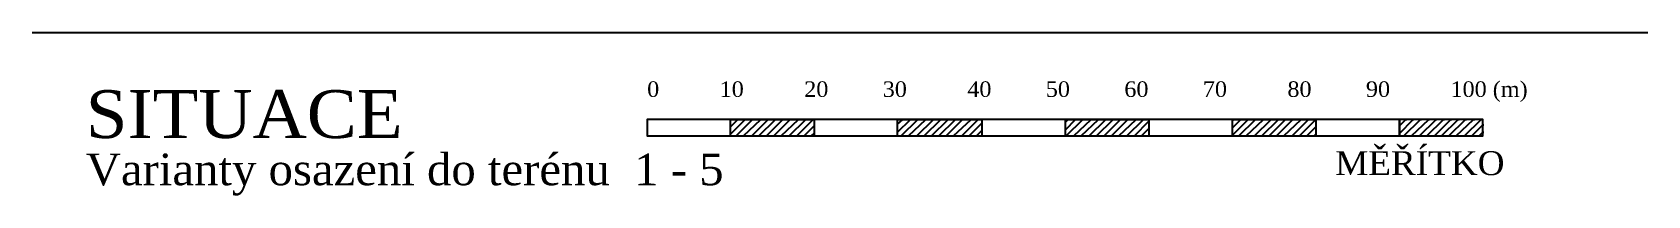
# Model space of a CAD drawing. Header units: millimetres. Extents: x -3518363 to 3223740, y -1530229 to 774657.
# Drawn here: x 550719 to 744304, y 305374 to 324920 of the extents above; entities that cross this region are included whole.
import ezdxf

# ---------------------------------------------------------------- set-up
doc = ezdxf.new("R2010")
doc.units = ezdxf.units.MM
doc.header["$LTSCALE"] = 15
doc.header["$MEASUREMENT"] = 0
doc.layers.get('0').update_dxf_attribs({"linetype": 'CONTINUOUS'})
doc.styles.add('TIMESNEWROMAN', font='times.ttf')

msp = doc.modelspace()

# ---------------------------------------------------------------- texts
at = {"attachment_point": 7, "style": 'TIMESNEWROMAN'}
for s, insert, char_height, width in [('\\W1.04;SITUACE', (557122.797, 312189.49), 5726.35125, 39233.21061), ('\\W1.03;0\\~\\~\\~\\~\\~\\~\\~\\~\\~\\~10\\~\\~\\~\\~\\~\\~\\~\\~\\~\\~20\\~\\~\\~\\~\\~\\~\\~\\~\\~30\\~\\~\\~\\~\\~\\~\\~\\~\\~\\~40\\~\\~\\~\\~\\~\\~\\~\\~\\~50\\~\\~\\~\\~\\~\\~\\~\\~\\~60\\~\\~\\~\\~\\~\\~\\~\\~\\~70\\~\\~\\~\\~\\~\\~\\~\\~\\~\\~80\\~\\~\\~\\~\\~\\~\\~\\~\\~90\\~\\~\\~\\~\\~\\~\\~\\~\\~\\~100\\~(m)', (624403.229, 316587.413), 1861.033775, 104185.90222), ('\\W1.02;Varianty\\~osazení\\~do\\~terénu\\~\\~1\\~-\\~5', (557122.797, 305373.992), 3793.6648, 76615.21395), ('\\W1.03;MĚŘÍTKO', (706857.77, 307791.568), 2863.1607, 21087.58593)]:
    msp.add_mtext(s, dxfattribs=dict(at, insert=insert, char_height=char_height, width=width))

# ---------------------------------------------------------------- linework, layer by layer
msp.add_line((550718.81, 324920.175), (744304.373, 324920.175))
for points in [[(624403.229, 312523.717), (634407.856, 312523.717), (634407.856, 314478.346), (644412.476, 314478.346), (644412.476, 312523.717), (654417.095, 312523.717), (654417.095, 314478.346), (664524.586, 314478.346), (664524.586, 312523.717), (674529.219, 312523.717), (674529.219, 314478.346), (684533.826, 314478.346), (684533.826, 312523.717), (694538.459, 312523.717), (694538.459, 314478.346), (704543.079, 314478.346), (704543.079, 312523.717), (714547.698, 312523.717), (714547.698, 314478.346), (624403.229, 314478.346), (624403.229, 312523.717), (714650.569, 312523.717)], [(634407.856, 313603.889), (635282.299, 314478.346), (635385.17, 314478.346)], [(634407.856, 312729.459), (636156.73, 314478.346), (636259.601, 314478.346)], [(635050.826, 312523.717), (637031.173, 314478.346), (637159.775, 314478.346)], [(635950.988, 312523.717), (638034.206, 314478.346), (638137.077, 314478.346)], [(636928.289, 312523.717), (638908.649, 314478.346), (639011.52, 314478.346)], [(637802.746, 312523.717), (639783.093, 314478.346), (639911.682, 314478.346)], [(638702.894, 312523.717), (640657.523, 314478.346), (640786.112, 314478.346)], [(639577.338, 312523.717), (641557.685, 314478.346), (641660.569, 314478.346)], [(640451.781, 312523.717), (642534.999, 314478.346), (642637.871, 314478.346)], [(641429.083, 312523.717), (643409.443, 314478.346), (643538.032, 314478.346)], [(642329.257, 312523.717), (644309.604, 314478.346), (644412.476, 314478.346)], [(643203.688, 312523.717), (644412.476, 313732.504), (644515.347, 313732.504)], [(654417.095, 313938.247), (655060.066, 314478.346), (655188.668, 314478.346)], [(654417.095, 312960.919), (655960.227, 314478.346), (656063.098, 314478.346)], [(654854.311, 312523.717), (656834.658, 314478.346), (656937.542, 314478.346)], [(655728.754, 312523.717), (657811.985, 314478.346), (657940.574, 314478.346)], [(656731.787, 312523.717), (658712.134, 314478.346), (658815.005, 314478.346)], [(657606.23, 312523.717), (659586.577, 314478.346), (659689.461, 314478.346)], [(658480.674, 312523.717), (660461.021, 314478.346), (660563.892, 314478.346)], [(659355.104, 312523.717), (661335.451, 314478.346), (661438.336, 314478.346)], [(660229.548, 312523.717), (662209.908, 314478.346), (662338.497, 314478.346)], [(661129.709, 312523.717), (663212.927, 314478.346), (663315.798, 314478.346)], [(662107.024, 312523.717), (664087.371, 314478.346), (664190.255, 314478.346)], [(662981.467, 312523.717), (664524.586, 314041.118), (664627.47, 314041.118)], [(674529.219, 314169.707), (674863.55, 314478.346), (674966.434, 314478.346)], [(674529.219, 313269.558), (675738.007, 314478.346), (675840.878, 314478.346)], [(674632.09, 312523.717), (676612.437, 314478.346), (676741.026, 314478.346)], [(675532.238, 312523.717), (677615.47, 314478.346), (677718.354, 314478.346)], [(676406.695, 312523.717), (678489.913, 314478.346), (678592.784, 314478.346)], [(677383.997, 312523.717), (679364.344, 314478.346), (679467.228, 314478.346)], [(678258.44, 312523.717), (680238.801, 314478.346), (680367.389, 314478.346)], [(679158.602, 312523.717), (681138.949, 314478.346), (681241.82, 314478.346)], [(680033.032, 312523.717), (682013.392, 314478.346), (682116.263, 314478.346)], [(680907.489, 312523.717), (682990.707, 314478.346), (683119.296, 314478.346)], [(681884.79, 312523.717), (683865.138, 314478.346), (683993.739, 314478.346)], [(682784.965, 312523.717), (684533.826, 314272.604), (684636.71, 314272.604)], [(694538.459, 314375.475), (694641.33, 314478.346), (694769.919, 314478.346)], [(694538.459, 313501.018), (695541.491, 314478.346), (695644.375, 314478.346)], [(694538.459, 312626.588), (696415.935, 314478.346), (696518.806, 314478.346)], [(695310.018, 312523.717), (697290.365, 314478.346), (697393.236, 314478.346)], [(696184.462, 312523.717), (698267.693, 314478.346), (698396.282, 314478.346)], [(697187.494, 312523.717), (699167.841, 314478.346), (699270.712, 314478.346)], [(698061.938, 312523.717), (700042.285, 314478.346), (700145.169, 314478.346)], [(698936.381, 312523.717), (700916.728, 314478.346), (701019.6, 314478.346)], [(699810.812, 312523.717), (701791.159, 314478.346), (701894.03, 314478.346)], [(700685.255, 312523.717), (702794.204, 314478.346), (702897.076, 314478.346)], [(701688.288, 312523.717), (703668.635, 314478.346), (703771.506, 314478.346)], [(702562.731, 312523.717), (704543.079, 314478.346), (704645.963, 314478.346)], [(714547.698, 312523.717), (724552.318, 312523.717), (724552.318, 314478.346), (714547.698, 314478.346), (714547.698, 312523.717), (714650.569, 312523.717)], [(714547.698, 313732.504), (715319.258, 314478.346), (715422.142, 314478.346)], [(714547.698, 312832.33), (716193.701, 314478.346), (716296.586, 314478.346)], [(715087.798, 312523.717), (717068.145, 314478.346), (717196.734, 314478.346)], [(715987.946, 312523.717), (718071.177, 314478.346), (718174.062, 314478.346)], [(716965.274, 312523.717), (718945.621, 314478.346), (719048.492, 314478.346)], [(717839.704, 312523.717), (719820.051, 314478.346), (719948.653, 314478.346)], [(718739.866, 312523.717), (720694.495, 314478.346), (720823.097, 314478.346)], [(719614.309, 312523.717), (721594.656, 314478.346), (721697.527, 314478.346)], [(720488.74, 312523.717), (722469.087, 314478.346), (722571.971, 314478.346)], [(721363.196, 312523.717), (723446.415, 314478.346), (723575.003, 314478.346)], [(722366.216, 312523.717), (724346.563, 314478.346), (724449.447, 314478.346)], [(723240.659, 312523.717), (724552.318, 313835.375), (724655.202, 313835.375)], [(644078.131, 312523.717), (644412.476, 312832.33), (644515.347, 312832.33)], [(663855.898, 312523.717), (664524.586, 313166.687), (664627.47, 313166.687)], [(683659.395, 312523.717), (684533.826, 313398.147), (684636.71, 313398.147)], [(703437.175, 312523.717), (704543.079, 313603.889), (704645.963, 313603.889)], [(704337.323, 312523.717), (704543.079, 312729.459), (704645.963, 312729.459)], [(724115.103, 312523.717), (724552.318, 312960.919), (724655.202, 312960.919)]]:
    msp.add_lwpolyline(points)

msp.set_redraw_order([(e.dxf.handle, doc.entitydb.next_handle()) for e in msp.query("TEXT MTEXT ATTDEF DIMENSION ARC_DIMENSION")])  # texts and dimensions are drawn at this point

doc.saveas('drawing.dxf')
